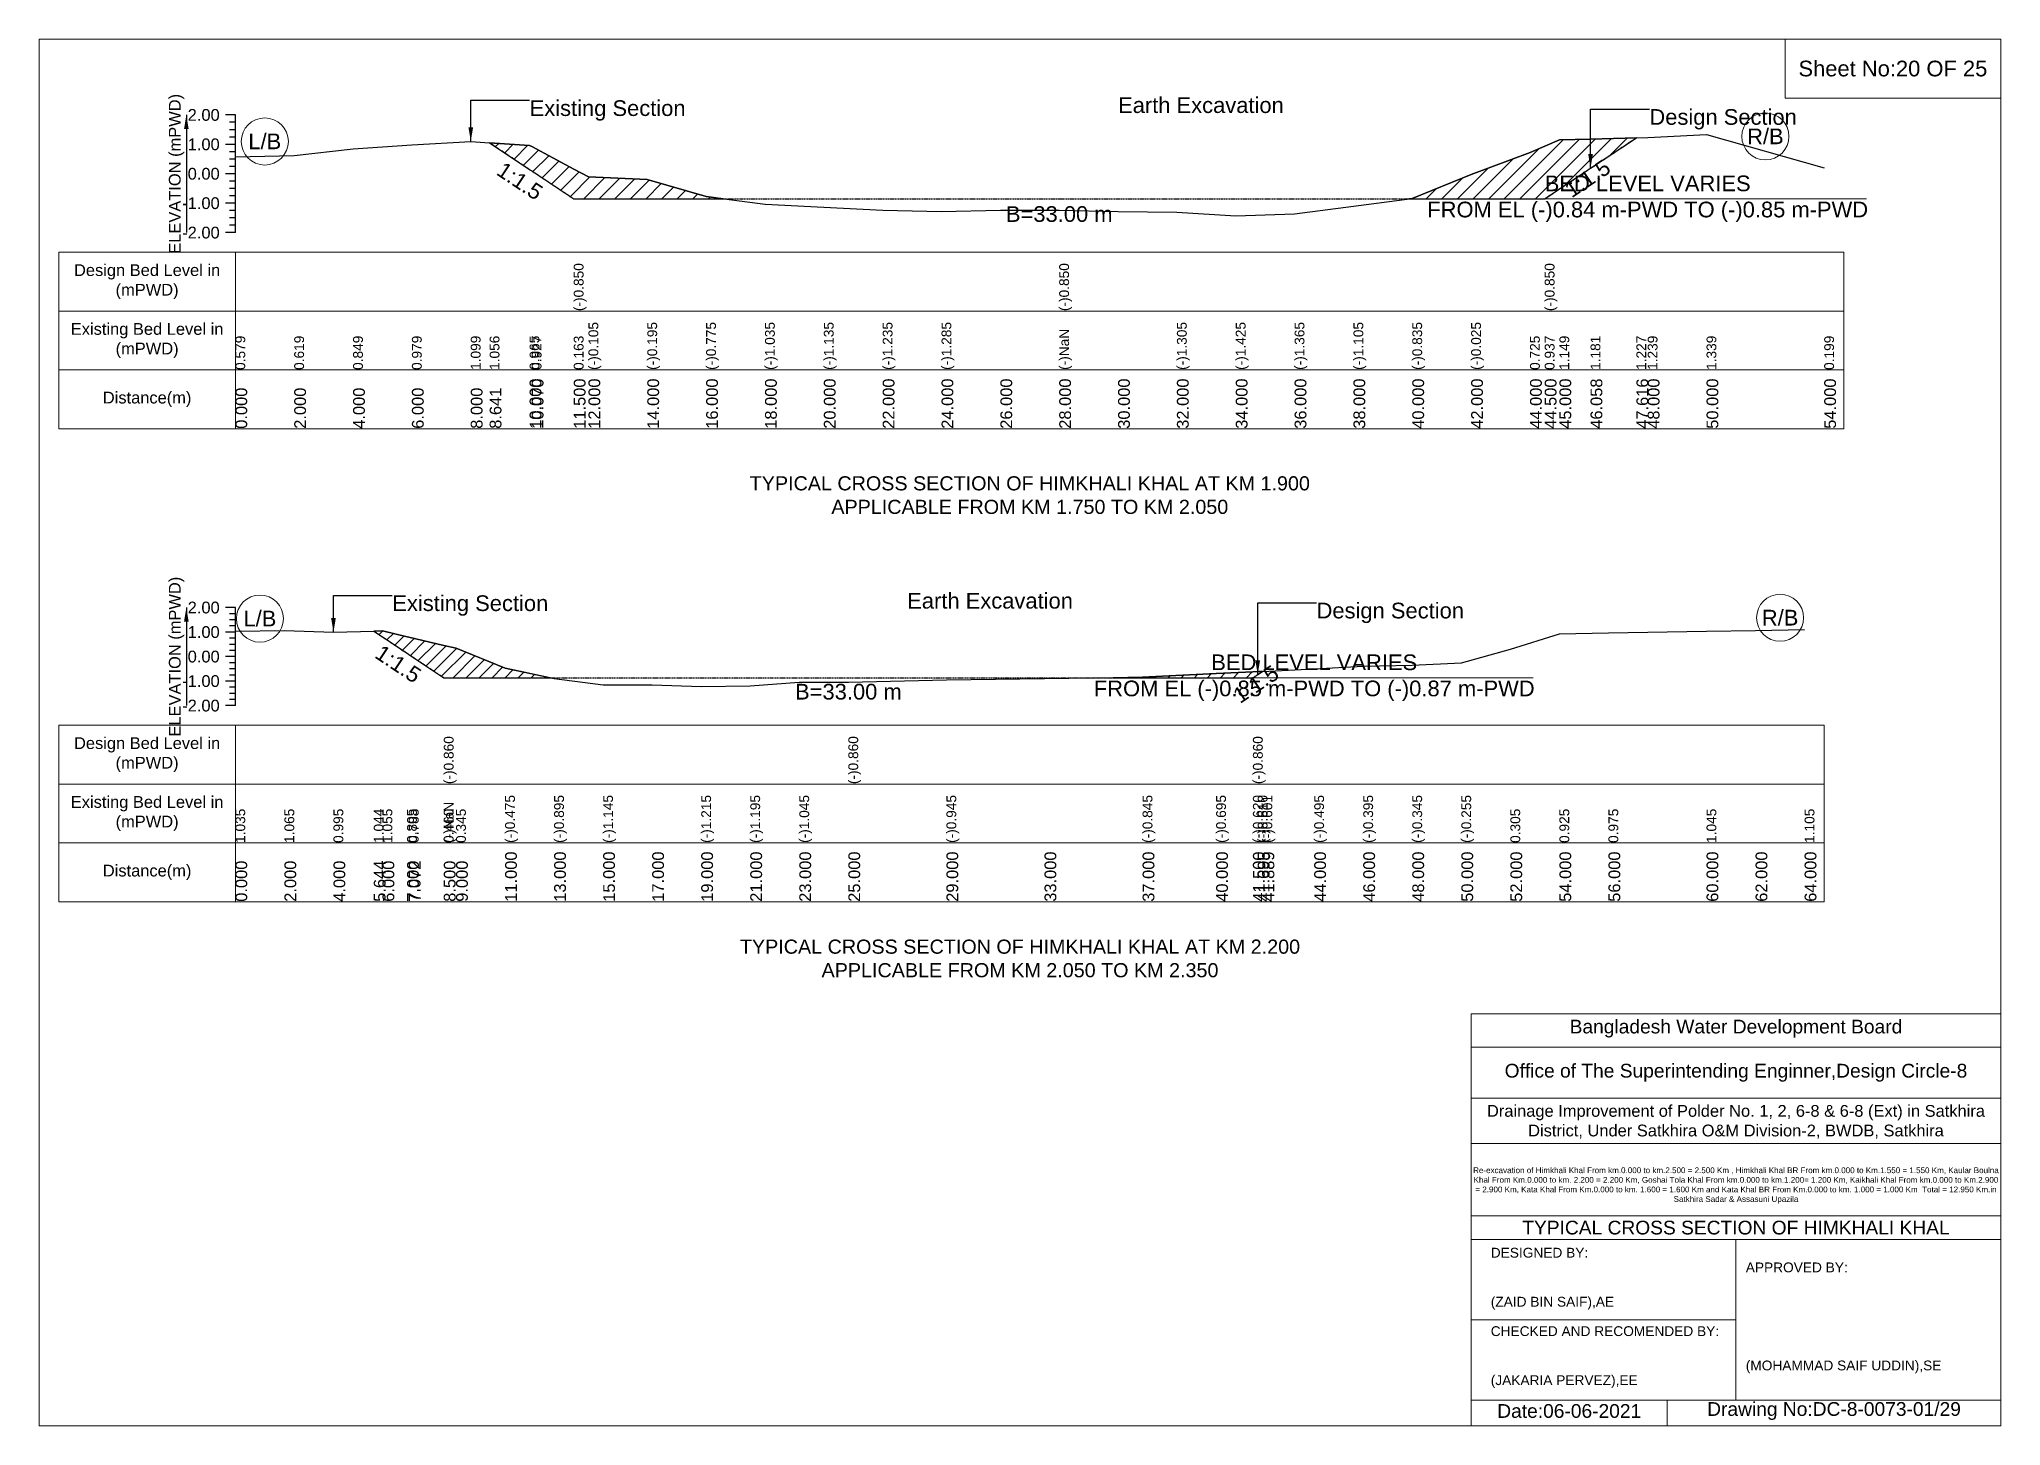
# Model space of a CAD drawing. Header units: inches. Extents: x 93000 to 346000, y -4242 to 0.
# Drawn here: x 290000 to 296000, y -4242 to 0 of the extents above; entities that cross this region are included whole.
import ezdxf

# ---------------------------------------------------------------- set-up
doc = ezdxf.new("R2010")
doc.units = ezdxf.units.IN
doc.header["$LTSCALE"] = 7
doc.header["$MEASUREMENT"] = 0
doc.linetypes.add('DASHED', pattern=[0.75, 0.5, -0.25])
for name, color, linetype, lineweight in [('Cross section Data Border', 7, 'Continuous', 9), ('Cross Section Labels', 7, 'Continuous', 9), ('Design_Bed_Level for Xsection', 7, 'DASHED', 25), ('Existing_Bed_Level for Xsection', 7, 'Continuous', 25), ('Long Section Labels', 7, 'Continuous', 9)]:
    doc.layers.add(name, color=color, linetype=linetype, lineweight=lineweight)
doc.styles.get("Standard").update_dxf_attribs({"font": 'arial.ttf'})
doc.dimstyles.get("Standard").update_dxf_attribs({"dimtxt": 0.18, "dimasz": 0.18, "dimexe": 0.18, "dimexo": 0.0625, "dimgap": 0.09, "dimtad": 0, "dimtih": 1, "dimtoh": 1, "dimdec": 4, "dimzin": 0, "dimdsep": 46, "dimtxsty": 'Standard', "dimcen": 0.09, "dimadec": 0, "dimazin": 0, "dimtfac": 1, "dimtdec": 4, "dimtofl": 0, "dimtmove": 0, "dimatfit": 3, "dimfxl": 0, "dimtolj": 1, "dimtzin": 0, "dimarcsym": 0})

msp = doc.modelspace()

# ---------------------------------------------------------------- texts
at = {"layer": 'Cross section Data Border', "attachment_point": 5}
for s, insert, char_height in [('Sheet No:20 OF 25', (295670, -90), 48), ('Bangladesh Water Development Board', (295190, -3027), 42), ('Office of The Superintending Enginner,Design Circle-8', (295190, -3162), 42)]:
    msp.add_mtext(s, dxfattribs=dict(at, insert=insert, char_height=char_height))
at = {"layer": 'Cross section Data Border'}
for s, insert, char_height, width, attachment_point in [('Design Bed Level in (mPWD)', (290330, -741.8), 36, 480, 5), ('Existing Bed Level in (mPWD)', (290330, -921.8), 36, 480, 5), ('Distance(m)', (290330, -1101.8), 36, 480, 5), ('Design Bed Level in (mPWD)', (290330, -2188.9), 36, 480, 5), ('Existing Bed Level in (mPWD)', (290330, -2368.9), 36, 480, 5), ('Distance(m)', (290330, -2548.9), 36, 480, 5), ('Drainage Improvement of Polder No. 1, 2, 6-8 & 6-8 (Ext) in Satkhira District, Under Satkhira O&M Division-2, BWDB, Satkhira', (295190, -3312), 36, 1680, 5), ('Re-excavation of Himkhali Khal From km.0.000 to km.2.500 = 2.500 Km , Himkhali Khal BR From km.0.000 to Km.1.550 = 1.550 Km, Kaular Boulna Khal From Km.0.000 to km. 2.200 = 2.200 Km, Goshai Tola Khal From km.0.000 to km.1.200= 1.200 Km, Kaikhali Khal From km.0.000 to Km.2.900 = 2.900 Km, Kata Khal From Km.0.000 to km. 1.600 = 1.600 Km and Kata Khal BR From Km.0.000 to km. 1.000 = 1.000 Km  Total = 12.950 Km.in Satkhira Sadar & Assasuni Upazila', (295190, -3507), 17.611, 1620, 5), ('TYPICAL CROSS SECTION OF HIMKHALI KHAL', (295190, -3636), 42, 1680, 5), ('DESIGNED BY:\\P\\P\\P(ZAID BIN SAIF),AE', (294440, -3792), 30, 840, 4), ('APPROVED BY:\\P\\P\\P\\P\\P\\P(MOHAMMAD SAIF UDDIN),SE', (295220, -3912), 30, 840, 4), ('CHECKED AND RECOMENDED BY:\\P\\P\\P(JAKARIA PERVEZ),EE', (294440, -4032), 30, 840, 4), ('Date:06-06-2021', (294680, -4197), 42, 840, 5), ('Drawing No:DC-8-0073-01/29', (295490, -4197), 42, 1320, 5)]:
    msp.add_mtext(s, dxfattribs=dict(at, insert=insert, char_height=char_height, width=width, attachment_point=attachment_point))
at = {"layer": 'Cross Section Labels'}
for s, insert, char_height, attachment_point in [('Earth Excavation', (293300, -177.7), 48, 1), ('Existing Section', (291500, -186.8), 48, 1), ('Design Section', (294925.2, -213.8), 48, 1), ('L/B', (290690, -312.8), 48, 5), ('R/B', (295280, -297.5), 48, 5), ('BED LEVEL VARIES \\PFROM EL (-)0.84 m-PWD TO (-)0.85 m-PWD', (294920, -488.2), 48, 5), ('B=33.00 m', (293120, -510.8), 48, 2), ('TYPICAL CROSS SECTION OF HIMKHALI KHAL AT KM 1.900\\PAPPLICABLE FROM KM 1.750 TO KM 2.050', (293030, -1395), 43.2, 5), ('Existing Section', (291080, -1701.4), 48, 1), ('Earth Excavation', (292655, -1693.9), 48, 1), ('Design Section', (293907.1, -1723.9), 48, 1), ('L/B', (290675, -1772.6), 48, 5), ('R/B', (295325, -1770), 48, 5), ('BED LEVEL VARIES \\PFROM EL (-)0.85 m-PWD TO (-)0.87 m-PWD', (293900, -1953.4), 48, 5), ('B=33.00 m', (292475, -1972.1), 48, 2), ('TYPICAL CROSS SECTION OF HIMKHALI KHAL AT KM 2.200\\PAPPLICABLE FROM KM 2.050 TO KM 2.350', (293000, -2812.5), 43.2, 5)]:
    msp.add_mtext(s, dxfattribs=dict(at, insert=insert, char_height=char_height, attachment_point=attachment_point))
at = {"layer": 'Cross Section Labels', "char_height": 48, "attachment_point": 2}
for insert, rotation in [((291483.8, -413.7), 326.30993), ((294722.7, -406), 33.69007), ((291111.6, -1891.3), 326.30993), ((293708.3, -1953), 33.69007)]:
    msp.add_mtext('1:1.5', dxfattribs=dict(at, insert=insert, rotation=rotation))
at = {"layer": 'Existing_Bed_Level for Xsection', "char_height": 36, "attachment_point": 5, "rotation": 90}
for insert in [(290420, -411.8), (290420, -1888.9)]:
    msp.add_mtext('ELEVATION (mPWD)', dxfattribs=dict(at, insert=insert))
at = {"layer": 'Existing_Bed_Level for Xsection', "char_height": 36, "attachment_point": 6}
for s, insert in [('2.00', (290552, -231.8)), ('1.00', (290552, -321.8)), ('0.00', (290552, -411.8)), ('-1.00', (290552, -501.8)), ('-2.00', (290552, -591.8)), ('2.00', (290552, -1738.9)), ('1.00', (290552, -1813.9)), ('0.00', (290552, -1888.9)), ('-1.00', (290552, -1963.9)), ('-2.00', (290552, -2038.9))]:
    msp.add_mtext(s, dxfattribs=dict(at, insert=insert))
at = {"layer": 'Long Section Labels', "attachment_point": 1, "rotation": 90}
for s, insert, char_height in [('(-)0.850', (291635, -831.8), 30), ('(-)0.850', (293120, -831.8), 30), ('(-)0.850', (294605, -831.8), 30), ('(-)0.105', (291680, -1011.8), 30), ('(-)0.195', (291860, -1011.8), 30), ('(-)0.775', (292040, -1011.8), 30), ('(-)1.035', (292220, -1011.8), 30), ('(-)1.135', (292400, -1011.8), 30), ('(-)1.235', (292580, -1011.8), 30), ('(-)1.235', (292580, -1011.8), 30), ('(-)1.235', (292580, -1011.8), 30), ('(-)1.235', (292580, -1011.8), 30), ('(-)1.285', (292760, -1011.8), 30), ('(-)1.285', (292760, -1011.8), 30), ('(-)NaN', (293120, -1011.8), 30), ('(-)1.305', (293480, -1011.8), 30), ('(-)1.425', (293660, -1011.8), 30), ('(-)1.365', (293840, -1011.8), 30), ('(-)1.105', (294020, -1011.8), 30), ('(-)0.835', (294200, -1011.8), 30), ('(-)0.025', (294380, -1011.8), 30), ('0.579', (290600, -1011.8), 30), ('0.619', (290780, -1011.8), 30), ('0.849', (290960, -1011.8), 30), ('0.979', (291140, -1011.8), 30), ('1.099', (291320, -1011.8), 30), ('1.056', (291377.7, -1011.8), 30), ('0.965', (291500, -1011.8), 30), ('0.927', (291506.3, -1011.8), 30), ('0.163', (291635, -1011.8), 30), ('0.163', (291635, -1011.8), 30), ('0.163', (291635, -1011.8), 30), ('0.725', (294560, -1011.8), 30), ('0.937', (294605, -1011.8), 30), ('0.937', (294605, -1011.8), 30), ('0.937', (294605, -1011.8), 30), ('1.149', (294650, -1011.8), 30), ('1.181', (294745.2, -1011.8), 30), ('1.227', (294885.5, -1011.8), 30), ('1.239', (294920, -1011.8), 30), ('1.339', (295100, -1011.8), 30), ('0.199', (295460, -1011.8), 30), ('0.000', (290600, -1191.8), 36), ('2.000', (290780, -1191.8), 36), ('4.000', (290960, -1191.8), 36), ('6.000', (291140, -1191.8), 36), ('8.000', (291320, -1191.8), 36), ('8.641', (291377.7, -1191.8), 36), ('10.000', (291500, -1191.8), 36), ('10.070', (291506.3, -1191.8), 36), ('11.500', (291635, -1191.8), 36), ('11.500', (291635, -1191.8), 36), ('11.500', (291635, -1191.8), 36), ('12.000', (291680, -1191.8), 36), ('14.000', (291860, -1191.8), 36), ('16.000', (292040, -1191.8), 36), ('18.000', (292220, -1191.8), 36), ('20.000', (292400, -1191.8), 36), ('22.000', (292580, -1191.8), 36), ('24.000', (292760, -1191.8), 36), ('26.000', (292940, -1191.8), 36), ('28.000', (293120, -1191.8), 36), ('28.000', (293120, -1191.8), 36), ('28.000', (293120, -1191.8), 36), ('30.000', (293300, -1191.8), 36), ('32.000', (293480, -1191.8), 36), ('34.000', (293660, -1191.8), 36), ('36.000', (293840, -1191.8), 36), ('38.000', (294020, -1191.8), 36), ('40.000', (294200, -1191.8), 36), ('42.000', (294380, -1191.8), 36), ('44.000', (294560, -1191.8), 36), ('44.500', (294605, -1191.8), 36), ('44.500', (294605, -1191.8), 36), ('44.500', (294605, -1191.8), 36), ('45.000', (294650, -1191.8), 36), ('46.058', (294745.2, -1191.8), 36), ('47.616', (294885.5, -1191.8), 36), ('48.000', (294920, -1191.8), 36), ('50.000', (295100, -1191.8), 36), ('54.000', (295460, -1191.8), 36), ('(-)0.860', (291237.5, -2278.9), 30), ('(-)0.860', (292475, -2278.9), 30), ('(-)0.860', (293712.5, -2278.9), 30), ('(-)NaN', (291237.5, -2458.9), 30), ('(-)NaN', (291237.5, -2458.9), 30), ('(-)NaN', (291237.5, -2458.9), 30), ('(-)0.475', (291425, -2458.9), 30), ('(-)0.895', (291575, -2458.9), 30), ('(-)0.895', (291575, -2458.9), 30), ('(-)1.145', (291725, -2458.9), 30), ('(-)1.145', (291725, -2458.9), 30), ('(-)1.215', (292025, -2458.9), 30), ('(-)1.195', (292175, -2458.9), 30), ('(-)1.045', (292325, -2458.9), 30), ('(-)1.045', (292325, -2458.9), 30), ('(-)1.045', (292325, -2458.9), 30), ('(-)0.945', (292775, -2458.9), 30), ('(-)0.845', (293375, -2458.9), 30), ('(-)0.695', (293600, -2458.9), 30), ('(-)0.620', (293712.5, -2458.9), 30), ('(-)0.620', (293712.5, -2458.9), 30), ('(-)0.610', (293727.1, -2458.9), 30), ('(-)0.601', (293741.7, -2458.9), 30), ('(-)0.495', (293900, -2458.9), 30), ('(-)0.395', (294050, -2458.9), 30), ('(-)0.345', (294200, -2458.9), 30), ('(-)0.255', (294350, -2458.9), 30), ('1.035', (290600, -2458.9), 30), ('1.065', (290750, -2458.9), 30), ('1.065', (290750, -2458.9), 30), ('0.995', (290900, -2458.9), 30), ('1.044', (291023.3, -2458.9), 30), ('1.055', (291050, -2458.9), 30), ('0.805', (291125, -2458.9), 30), ('0.788', (291130.4, -2458.9), 30), ('0.460', (291237.5, -2458.9), 30), ('0.460', (291237.5, -2458.9), 30), ('0.345', (291275, -2458.9), 30), ('0.305', (294500, -2458.9), 30), ('0.925', (294650, -2458.9), 30), ('0.975', (294800, -2458.9), 30), ('1.045', (295100, -2458.9), 30), ('1.105', (295400, -2458.9), 30), ('0.000', (290600, -2638.9), 36), ('2.000', (290750, -2638.9), 36), ('4.000', (290900, -2638.9), 36), ('5.644', (291023.3, -2638.9), 36), ('6.000', (291050, -2638.9), 36), ('7.000', (291125, -2638.9), 36), ('7.072', (291130.4, -2638.9), 36), ('8.500', (291237.5, -2638.9), 36), ('8.500', (291237.5, -2638.9), 36), ('8.500', (291237.5, -2638.9), 36), ('9.000', (291275, -2638.9), 36), ('11.000', (291425, -2638.9), 36), ('13.000', (291575, -2638.9), 36), ('15.000', (291725, -2638.9), 36), ('17.000', (291875, -2638.9), 36), ('19.000', (292025, -2638.9), 36), ('21.000', (292175, -2638.9), 36), ('23.000', (292325, -2638.9), 36), ('25.000', (292475, -2638.9), 36), ('25.000', (292475, -2638.9), 36), ('25.000', (292475, -2638.9), 36), ('29.000', (292775, -2638.9), 36), ('33.000', (293075, -2638.9), 36), ('37.000', (293375, -2638.9), 36), ('40.000', (293600, -2638.9), 36), ('41.500', (293712.5, -2638.9), 36), ('41.500', (293712.5, -2638.9), 36), ('41.500', (293712.5, -2638.9), 36), ('41.695', (293727.1, -2638.9), 36), ('41.889', (293741.7, -2638.9), 36), ('44.000', (293900, -2638.9), 36), ('46.000', (294050, -2638.9), 36), ('48.000', (294200, -2638.9), 36), ('50.000', (294350, -2638.9), 36), ('52.000', (294500, -2638.9), 36), ('54.000', (294650, -2638.9), 36), ('56.000', (294800, -2638.9), 36), ('60.000', (295100, -2638.9), 36), ('62.000', (295250, -2638.9), 36), ('64.000', (295400, -2638.9), 36)]:
    msp.add_mtext(s, dxfattribs=dict(at, insert=insert, char_height=char_height))

# ---------------------------------------------------------------- hatches: boundary and pattern name
at = {"layer": 'Existing_Bed_Level for Xsection'}
h = msp.add_hatch(dxfattribs=at)
h.set_pattern_fill('ANSI31', color=256, scale=270, style=0)
h.paths.add_polyline_path([(291377.7, -316.7), (291500, -398.2), (291506.3, -402.5), (291635, -488.2), (291680, -488.2), (291860, -488.2), (292040, -488.2), (292091.9, -488.2), (292040, -481.5), (291860, -429.3), (291680, -421.2), (291635, -397.1), (291506.3, -328.3), (291500, -324.9)])
h = msp.add_hatch(dxfattribs=at)
h.set_pattern_fill('ANSI31', color=256, scale=270, style=0)
h.paths.add_polyline_path([(294190, -488.2), (294200, -488.2), (294380, -488.2), (294560, -488.2), (294605, -488.2), (294650, -458.2), (294745.2, -394.8), (294885.5, -301.3), (294745.2, -305.5), (294650, -308.3), (294605, -327.4), (294560, -346.5), (294380, -414), (294200, -486.9)])
h = msp.add_hatch(dxfattribs=at)
h.set_pattern_fill('ANSI31', color=256, scale=225, style=0)
h.paths.add_polyline_path([(291023.3, -1810.6), (291050, -1828.4), (291125, -1878.4), (291130.4, -1882), (291237.5, -1953.4), (291275, -1953.4), (291425, -1953.4), (291562.5, -1953.4), (291425, -1924.5), (291275, -1863), (291237.5, -1854.4), (291130.4, -1829.7), (291125, -1828.5), (291050, -1809.8)])
h = msp.add_hatch(dxfattribs=at)
h.set_pattern_fill('ANSI31', color=256, scale=225, style=0)
h.paths.add_polyline_path([(293285, -1953.4), (293375, -1953.4), (293600, -1953.4), (293712.5, -1953.4), (293727.1, -1943.6), (293741.7, -1933.9), (293727.1, -1934.6), (293712.5, -1935.4), (293600, -1941), (293375, -1952.2)])

# ---------------------------------------------------------------- linework, layer by layer
at = {"layer": 'Cross section Data Border'}
for points in [[(290000, 0), (296000, 0), (296000, -4242), (290000, -4242)], [(295340, 0), (296000, 0), (296000, -180), (295340, -180)], [(290060, -651.8), (295520, -651.8), (295520, -1191.8), (290060, -1191.8)], [(290060, -2098.9), (295460, -2098.9), (295460, -2638.9), (290060, -2638.9)]]:
    msp.add_lwpolyline(points, close=True, dxfattribs=at)
for points in [[(290600, -651.8), (290600, -1191.8)], [(290060, -831.8), (295520, -831.8)], [(290060, -1011.8), (295520, -1011.8)], [(290600, -2098.9), (290600, -2638.9)], [(290060, -2278.9), (295460, -2278.9)], [(290060, -2458.9), (295460, -2458.9)], [(294380, -4242), (294380, -2982), (296000, -2982)], [(294380, -3084), (296000, -3084)], [(294380, -3240), (296000, -3240)], [(294380, -3378), (296000, -3378)], [(294380, -3600), (296000, -3600)], [(294380, -3672), (296000, -3672)], [(295190, -3672), (295190, -4164)], [(294380, -3918), (295190, -3918)], [(294380, -4164), (296000, -4164)], [(294980, -4164), (294980, -4242)]]:
    msp.add_lwpolyline(points, dxfattribs=at)
at = {"layer": 'Cross Section Labels'}
for points in [[(294250.2, -488.2), (295589.8, -488.2)], [(293230.2, -1953.4), (294569.8, -1953.4)]]:
    msp.add_lwpolyline(points, dxfattribs=at)
for centre in [(295280, -297.5), (290690, -312.8), (290675, -1772.6), (295325, -1770)]:
    msp.add_circle(centre, 72, dxfattribs=at)
at = {"layer": 'Design_Bed_Level for Xsection'}
for points in [[(291377.7, -316.7), (291506.3, -402.5), (291635, -488.2), (293120, -488.2), (294605, -488.2), (294745.2, -394.8), (294885.5, -301.3)], [(291023.3, -1810.6), (291130.4, -1882), (291237.5, -1953.4), (292475, -1953.4), (293712.5, -1953.4), (293727.1, -1943.6), (293741.7, -1933.9)]]:
    msp.add_lwpolyline(points, dxfattribs=at)
at = {"layer": 'Existing_Bed_Level for Xsection'}
for points in [[(290600, -231.8), (290570, -231.8)], [(290600, -591.8), (290600, -501.8), (290600, -411.8), (290600, -321.8), (290600, -231.8)], [(290600, -254.2), (290582, -254.2)], [(290600, -276.8), (290582, -276.8)], [(290600, -299.2), (290582, -299.2)], [(290600, -359.6), (290780, -356), (290960, -335.3), (291140, -323.6), (291320, -312.8), (291377.7, -316.7), (291500, -324.9), (291506.3, -328.3), (291635, -397.1), (291635, -397.1), (291680, -421.2), (291860, -429.3), (292040, -481.5), (292220, -504.9), (292400, -513.9), (292580, -522.9), (292760, -527.4), (292940, -522.9), (293120, -522.9), (293120, -522.9), (293300, -527.4), (293480, -529.2), (293660, -540), (293840, -534.6), (294020, -511.2), (294200, -486.9), (294380, -414), (294560, -346.5), (294605, -327.4), (294605, -327.4), (294650, -308.3), (294745.2, -305.5), (294885.5, -301.3), (294920, -300.2), (295100, -291.2), (295460, -393.8)], [(290600, -321.8), (290570, -321.8)], [(290600, -344.2), (290582, -344.2)], [(290600, -411.8), (290570, -411.8)], [(290600, -366.8), (290582, -366.8)], [(290600, -389.2), (290582, -389.2)], [(290600, -434.2), (290582, -434.2)], [(290600, -456.8), (290582, -456.8)], [(290600, -479.2), (290582, -479.2)], [(290600, -501.8), (290570, -501.8)], [(290600, -524.2), (290582, -524.2)], [(290600, -591.8), (290570, -591.8)], [(290600, -546.8), (290582, -546.8)], [(290600, -569.2), (290582, -569.2)], [(290600, -1738.9), (290570, -1738.9)], [(290600, -2038.9), (290600, -1963.9), (290600, -1888.9), (290600, -1813.9), (290600, -1738.9)], [(290600, -1757.6), (290582, -1757.6)], [(290600, -1776.4), (290582, -1776.4)], [(290600, -1795.1), (290582, -1795.1)], [(290600, -1813.9), (290570, -1813.9)], [(290600, -1832.6), (290582, -1832.6)], [(290600, -1851.4), (290582, -1851.4)], [(290600, -1811.2), (290750, -1809), (290900, -1814.2), (291023.3, -1810.6), (291050, -1809.8), (291125, -1828.5), (291130.4, -1829.7), (291237.5, -1854.4), (291237.5, -1854.4), (291275, -1863), (291425, -1924.5), (291575, -1956), (291725, -1974.8), (291875, -1974.8), (292025, -1980), (292175, -1978.5), (292325, -1967.2), (292475, -1967.2), (292475, -1967.2), (292775, -1959.8), (293075, -1956), (293375, -1952.2), (293600, -1941), (293712.5, -1935.4), (293712.5, -1935.4), (293727.1, -1934.6), (293741.7, -1933.9), (293900, -1926), (294050, -1918.5), (294200, -1914.8), (294350, -1908), (294500, -1866), (294650, -1819.5), (294800, -1815.8), (295100, -1810.5), (295250, -1809), (295400, -1806)], [(290600, -1888.9), (290570, -1888.9)], [(290600, -1870.1), (290582, -1870.1)], [(290600, -1907.6), (290582, -1907.6)], [(290600, -1963.9), (290570, -1963.9)], [(290600, -1926.4), (290582, -1926.4)], [(290600, -1945.1), (290582, -1945.1)], [(290600, -2038.9), (290570, -2038.9)], [(290600, -1982.6), (290582, -1982.6)], [(290600, -2001.4), (290582, -2001.4)], [(290600, -2020.1), (290582, -2020.1)]]:
    msp.add_lwpolyline(points, dxfattribs=at)
for points in [[(291377.7, -316.7), (291377.7, -316.7), (291500, -398.2), (291506.3, -402.5), (291635, -488.2), (291635, -488.2), (291680, -488.2), (291860, -488.2), (292040, -488.2), (292091.9, -488.2), (292040, -481.5), (291860, -429.3), (291680, -421.2), (291635, -397.1), (291635, -397.1), (291506.3, -328.3), (291500, -324.9), (291377.7, -316.7)], [(294190, -488.2), (294200, -488.2), (294380, -488.2), (294560, -488.2), (294605, -488.2), (294605, -488.2), (294650, -458.2), (294745.2, -394.8), (294885.5, -301.3), (294885.5, -301.3), (294885.5, -301.3), (294745.2, -305.5), (294650, -308.3), (294605, -327.4), (294605, -327.4), (294560, -346.5), (294380, -414), (294200, -486.9)], [(291023.3, -1810.6), (291023.3, -1810.6), (291050, -1828.4), (291125, -1878.4), (291130.4, -1882), (291237.5, -1953.4), (291237.5, -1953.4), (291275, -1953.4), (291425, -1953.4), (291562.5, -1953.4), (291425, -1924.5), (291275, -1863), (291237.5, -1854.4), (291237.5, -1854.4), (291130.4, -1829.7), (291125, -1828.5), (291050, -1809.8), (291023.3, -1810.6)], [(293285, -1953.4), (293375, -1953.4), (293600, -1953.4), (293712.5, -1953.4), (293712.5, -1953.4), (293727.1, -1943.6), (293741.7, -1933.9), (293727.1, -1934.6), (293712.5, -1935.4), (293712.5, -1935.4), (293600, -1941), (293375, -1952.2)]]:
    msp.add_lwpolyline(points, close=True, dxfattribs=at)

msp.set_redraw_order([(e.dxf.handle, doc.entitydb.next_handle()) for e in msp.query("TEXT MTEXT ATTDEF DIMENSION ARC_DIMENSION")])  # texts and dimensions are drawn at this point

# ---------------------------------------------------------------- leaders
at = {"layer": 'Cross Section Labels', "annotation_type": 0, "has_hookline": 1, "hookline_direction": 0}
for points, text_width in [([(291320, -312.8), (291320, -186.8), (291499.9, -186.8)], 467.2), ([(294745.2, -394.8), (294745.2, -213.8), (294925.1, -213.8)], 441.2), ([(290900, -1814.2), (290900, -1701.4), (291079.9, -1701.4)], 467.2), ([(293727.1, -1943.6), (293727.1, -1723.9), (293907, -1723.9)], 441.2)]:
    msp.add_leader(points, dimstyle='Standard', override={"dimasz": 43.2}, dxfattribs=dict(at, text_width=text_width))
at = {"layer": 'Existing_Bed_Level for Xsection'}
for points in [[(290450, -231.8), (290450, -591.8)], [(290450, -1738.9), (290450, -2038.9)]]:
    msp.add_leader(points, dimstyle='Standard', override={"dimasz": 43.2}, dxfattribs=at)

doc.saveas('drawing.dxf')
